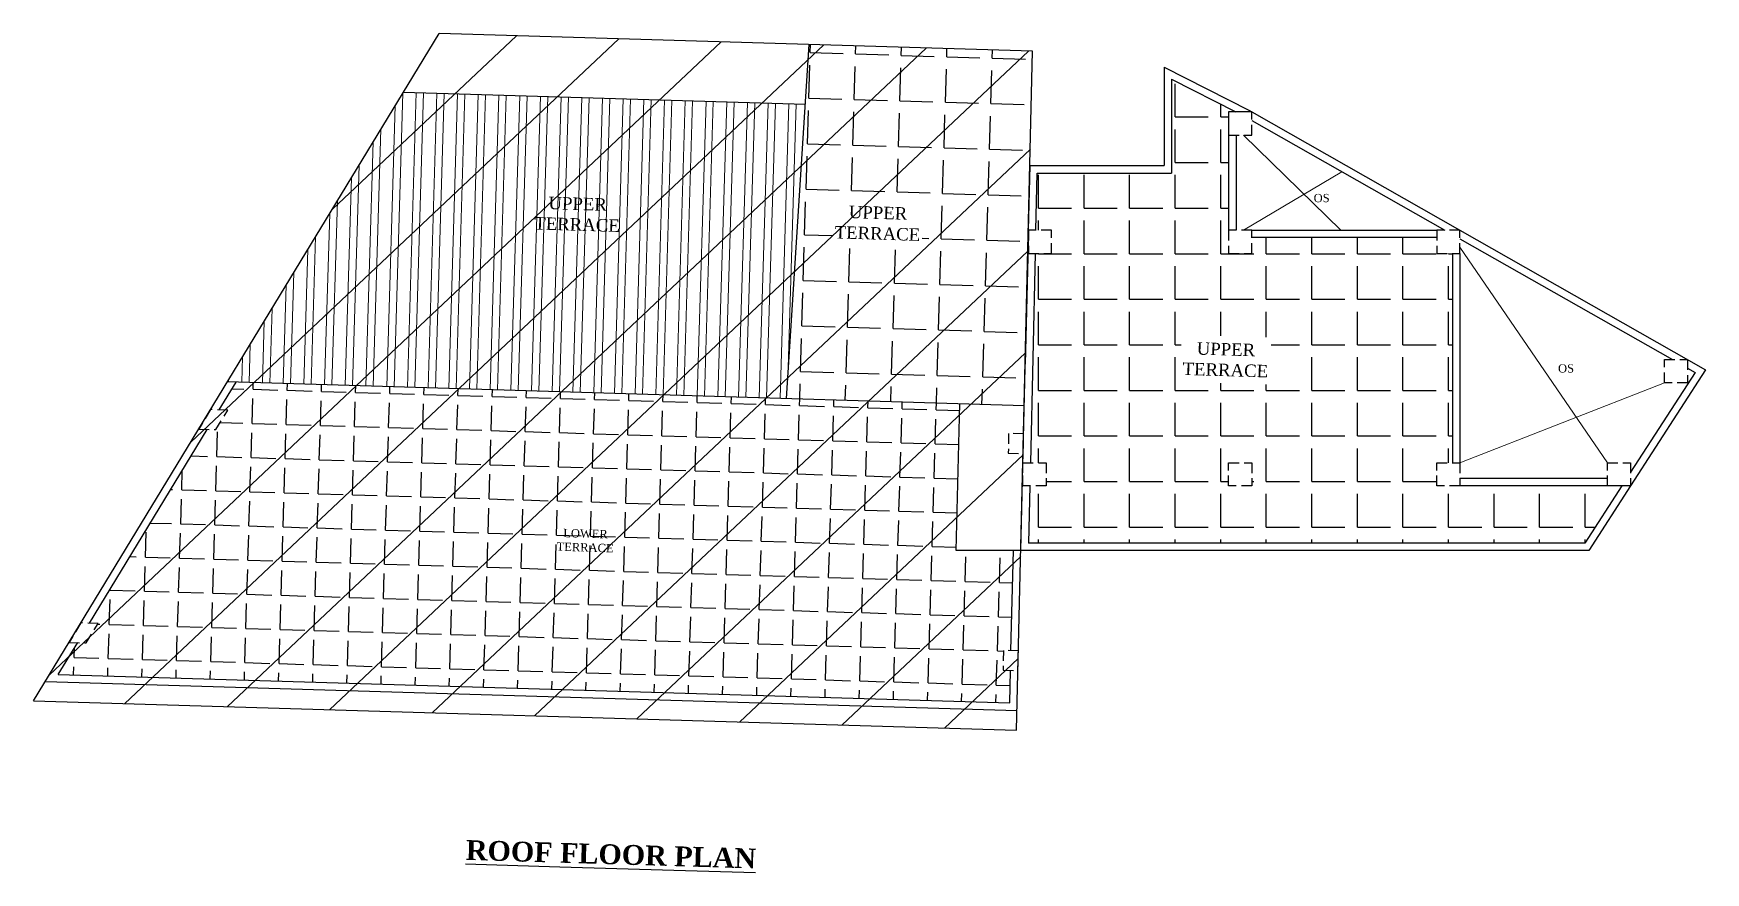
# Model space of a CAD drawing. Header units: inches. Extents: x 118463 to 132921, y -24238 to -19742.
# Drawn here: x 125343 to 126353, y -23418 to -22912 of the extents above; entities that cross this region are included whole.
import ezdxf

# ---------------------------------------------------------------- set-up
doc = ezdxf.new("R2010")
doc.units = ezdxf.units.IN
doc.header["$LTSCALE"] = 5
doc.header["$MEASUREMENT"] = 0
doc.linetypes.add('HIDDEN', pattern=[0.375, 0.25, -0.125])
doc.layers.add('A-WALL', color=7, linetype='Continuous', lineweight=9)
doc.layers.add('TEXT', color=6, linetype='Continuous')
doc.layers.add('WALL', color=7, linetype='Continuous')
doc.styles.add('ordinary', font='times.ttf')

msp = doc.modelspace()

# ---------------------------------------------------------------- texts
at = {"layer": 'TEXT', "style": 'ordinary'}
for p in [(126116.1, -23013.9), (126263.6, -23116.7)]:
    msp.add_text('OS', height=5, dxfattribs=at).set_placement(p)
at = {"layer": 'TEXT', "attachment_point": 8, "rotation": 358.2896, "style": 'ordinary'}
for s, insert, char_height in [('UPPER\\PTERRACE', (125671.4, -23031.2), 7.5), ('UPPER\\PTERRACE', (125852.7, -23036.6), 7.5), ('UPPER\\PTERRACE', (126062.7, -23119), 7.5), ('LOWER\\PTERRACE', (125676.3, -23224.8), 5)]:
    msp.add_mtext_dynamic_manual_height_columns(s, width=101.569, gutter_width=1720.7, heights=[0], dxfattribs=dict(at, insert=insert, char_height=char_height))
at = {"layer": 'TEXT', "insert": (125691.8, -23413.6), "char_height": 12, "width": 219.815, "attachment_point": 8, "rotation": 358.2896, "style": 'ordinary'}
msp.add_mtext('{\\fTimes New Roman|b1|i0|c0|p18;\\LROOF FLOOR PLAN}', dxfattribs=at)

# ---------------------------------------------------------------- hatches: boundary and pattern name
at = {"layer": 'A-WALL', "ltscale": 5}
h = msp.add_hatch(dxfattribs=at)
h.set_pattern_fill('STEEL', color=254, scale=100, angle=43.29, style=0)
h.set_pattern_definition([(88.28999, (111732.269, -21787.992), (-12.494433, 0.373012), []), (88.28999, (111727.984, -21783.443), (-12.494433, 0.373012), [])])
h.paths.add_polyline_path([(125646.9, -23008.4), (125700.5, -23010), (125699.8, -23033.9), (125646.2, -23032.3)], flags=24)
h.paths.add_polyline_path([(125809.1, -22954.7), (125566.8, -22947.4), (125460.5, -23122.3), (125797.8, -23132.4)])
at = {"layer": 'WALL', "linetype": 'ByBlock', "ltscale": 5, "true_color": 0xf8991e}
h = msp.add_hatch(dxfattribs=at)
h.set_pattern_fill('ANSI31', color=30, scale=350, angle=-1.71)
h.set_pattern_definition([(43.29, (117182.58, -19756.317), (-29.99899, 31.8453), [])])
h.paths.add_polyline_path([(125343.4, -23314.9), (125588.3, -22912.1), (125946.5, -22922.8), (125936.8, -23332.6)])
h = msp.add_hatch(dxfattribs=at)
h.set_pattern_fill('ANGLE', color=30, scale=100, angle=-1.71)
h.set_pattern_definition([(358.28999, (111732.27, -21787.992), (0.820626, 27.487753), [20, -7.5]), (88.28999, (111732.27, -21787.992), (-27.487753, 0.820626), [20, -7.5])])
h.paths.add_polyline_path([(125825.5, -23039.9), (125879.6, -23041.5), (125880.5, -23013), (125826.3, -23011.4)], flags=16)
h.paths.add_polyline_path([(125944.9, -22991.8), (125946.5, -22922.8), (125811.4, -22918.7), (125797.8, -23132.4), (125941.4, -23136.7)])
h = msp.add_hatch(dxfattribs=at)
h.set_pattern_fill('ANGLE', color=30, scale=100)
h.set_pattern_definition([(0, (0, 0), (0, 27.5), [20, -7.5]), (90, (0, 0), (-27.5, 2e-15), [20, -7.5])])
h.paths.add_polyline_path([(126199.9, -23044.8), (126190.4, -23044.8), (126190.4, -23035.3), (126078.8, -23035.3), (126078.8, -23044.8), (126064.8, -23044.8), (126064.8, -23030.8), (126064.8, -22959.4), (126069.1, -22959.4), (126030.3, -22939.7), (126030.3, -22996.3), (125949.3, -22996.3), (125948.5, -23030.8), (125957.9, -23030.8), (125957.9, -23044.8), (125948.1, -23044.8), (125945.1, -23171.1), (125954.6, -23171.1), (125954.6, -23185.1), (125944.8, -23185.1), (125944, -23219.6), (126279.8, -23219.6), (126302.1, -23185.1), (126204.4, -23185.1), (126190.4, -23185.1), (126190.4, -23171.1), (126199.9, -23171.1)])
h.paths.add_polyline_path([(126064.8, -23171.1), (126078.8, -23171.1), (126078.8, -23185.1), (126064.8, -23185.1)], flags=16)
h.paths.add_polyline_path([(126035.5, -23122.3), (126089.7, -23123.9), (126090.5, -23095.4), (126036.3, -23093.8)], flags=16)
h = msp.add_hatch(dxfattribs=at)
h.set_pattern_fill('ANGLE', color=30, scale=75, angle=-1.71)
h.set_pattern_definition([(358.28999, (111732.27, -21787.992), (0.61547, 20.615815), [15, -5.625]), (88.28999, (111732.27, -21787.992), (-20.615815, 0.61547), [15, -5.625])])
h.paths.add_polyline_path([(125658.9, -23209.5), (125694.6, -23210.6), (125694.1, -23226.5), (125658.4, -23225.5)], flags=24)
h.paths.add_polyline_path([(125900.4, -23224.1), (125902.5, -23135.5), (125465.7, -23122.5), (125455.5, -23139.2), (125460.7, -23139.4), (125453.5, -23151.1), (125448.3, -23151), (125377.2, -23267.9), (125382.4, -23268.1), (125375.2, -23279.9), (125370.1, -23279.7), (125358.4, -23298.9), (125932.7, -23316), (125933.2, -23296.5), (125928.7, -23296.4), (125928.9, -23284.4), (125933.4, -23284.5), (125934.9, -23224.1)])

# ---------------------------------------------------------------- linework, layer by layer
at = {"layer": 'A-WALL', "lineweight": 30}
for p, q in [((125343.4, -23314.9), (125588.3, -22912.1)), ((125946.5, -22922.8), (125588.3, -22912.1)), ((125811.4, -22918.7), (125797.8, -23132.4)), ((125936.8, -23332.6), (125946.5, -22922.8)), ((126025.8, -22932.4), (126077.4, -22958.6)), ((126025.8, -22932.4), (126025.8, -22991.8)), ((126030.3, -22939.7), (126069.1, -22959.4)), ((126030.3, -22939.7), (126030.3, -22996.3)), ((125566.8, -22947.4), (125809.1, -22954.7)), ((126064.8, -22959.4), (126064.8, -23030.8)), ((126078.8, -22959.4), (126064.8, -22959.4)), ((126077.4, -22958.6, 58.2), (126078.8, -22959.4)), ((126078.8, -22959.4), (126204.4, -23030.8)), ((126078.8, -22964.6), (126195.3, -23030.8)), ((126069.3, -22973.4), (126069.3, -23030.8)), ((125939.4, -23224.1), (125944.8, -22994.7)), ((125943.9, -23030.8), (125944.9, -22991.8)), ((125944.9, -22991.8), (126025.8, -22991.8)), ((125948.5, -23030.8), (125949.3, -22996.3)), ((125949.3, -22996.3), (126030.3, -22996.3)), ((125943.9, -23030.8), (125942, -23111.7)), ((126078.8, -23030.8), (126190.4, -23030.8)), ((126204.4, -23030.8), (126352.6, -23115.1)), ((126190.4, -23035.3), (126078.8, -23035.3)), ((126204.4, -23036), (126332.7, -23108.9)), ((125948.1, -23044.8), (125945.1, -23171.1)), ((126199.9, -23044.8), (126199.9, -23171.1)), ((126204.4, -23044.8), (126204.4, -23171.6)), ((126352.6, -23115.1), (126307.4, -23185.1)), ((126346.3, -23116.6), (126307.4, -23176.8)), ((126341.8, -23114.1), (126346.3, -23116.6)), ((125455.5, -23139.2), (125465.7, -23122.5)), ((125941.4, -23136.7), (125460.5, -23122.3)), ((125900.4, -23224.1), (125902.5, -23135.5)), ((125377.2, -23267.9), (125448.3, -23151)), ((126293.4, -23180.6), (126204.4, -23180.6)), ((125944.8, -23185.1), (125944, -23219.6)), ((126307.4, -23185.1), (126204.4, -23185.1)), ((126302.1, -23185.1), (126279.8, -23219.6)), ((126307.4, -23185.1), (126282.2, -23224.1)), ((126279.8, -23219.6), (125944, -23219.6)), ((126282.2, -23224.1), (125900.4, -23224.1)), ((125933.4, -23284.5), (125934.9, -23224.1)), ((125358.4, -23298.9), (125370.1, -23279.7)), ((125350.6, -23303.1), (125937.1, -23320.7)), ((125358.4, -23298.9), (125932.7, -23316)), ((125932.7, -23316), (125933.2, -23296.5)), ((125343.4, -23314.9), (125936.8, -23332.6))]:
    msp.add_line(p, q, dxfattribs=at)
at = {"layer": 'A-WALL', "ltscale": 5}
for p, q in [((126073.8, -22973.4), (126132.5, -23030.8)), ((126073.8, -23030.8), (126133.2, -22995.5)), ((126293.4, -23171.1), (126204.4, -23041.1)), ((126204.4, -23171.1), (126327.8, -23122.9))]:
    msp.add_line(p, q, dxfattribs=at)
at = {"layer": 'WALL', "color": 2, "linetype": 'HIDDEN', "ltscale": 5}
for points in [[(126064.8, -22973.4), (126078.8, -22973.4), (126078.8, -22959.4), (126064.8, -22959.4)], [(125943.9, -23044.8), (125957.9, -23044.8), (125957.9, -23030.8), (125943.9, -23030.8)], [(126064.8, -23044.8), (126078.8, -23044.8), (126078.8, -23030.8), (126064.8, -23030.8)], [(126190.4, -23044.8), (126204.4, -23044.8), (126204.4, -23030.8), (126190.4, -23030.8)], [(126327.8, -23108.9), (126341.8, -23108.9), (126341.8, -23122.9), (126327.8, -23122.9)], [(125443.2, -23150.8), (125453.5, -23151.1), (125460.7, -23139.4), (125450.3, -23139)], [(125932, -23153.4), (125931.8, -23165.4), (125940.8, -23165.7), (125941, -23153.7)], [(125932, -23153.4), (125931.8, -23165.4), (125940.8, -23165.7), (125941, -23153.7)], [(125940.6, -23171.1), (125954.6, -23171.1), (125954.6, -23185.1), (125940.6, -23185.1)], [(126064.8, -23171.1), (126078.8, -23171.1), (126078.8, -23185.1), (126064.8, -23185.1)], [(126190.4, -23171.1), (126204.4, -23171.1), (126204.4, -23185.1), (126190.4, -23185.1)], [(126293.4, -23171.1), (126307.4, -23171.1), (126307.4, -23185.1), (126293.4, -23185.1)], [(125364.9, -23279.6), (125375.2, -23279.9), (125382.4, -23268.1), (125372.1, -23267.8)], [(125928.9, -23284.4), (125928.7, -23296.4), (125937.6, -23296.7), (125937.9, -23284.7)]]:
    msp.add_lwpolyline(points, close=True, dxfattribs=at)

msp.set_redraw_order([(e.dxf.handle, doc.entitydb.next_handle()) for e in msp.query("TEXT MTEXT ATTDEF DIMENSION ARC_DIMENSION")])  # texts and dimensions are drawn at this point

doc.saveas('drawing.dxf')
